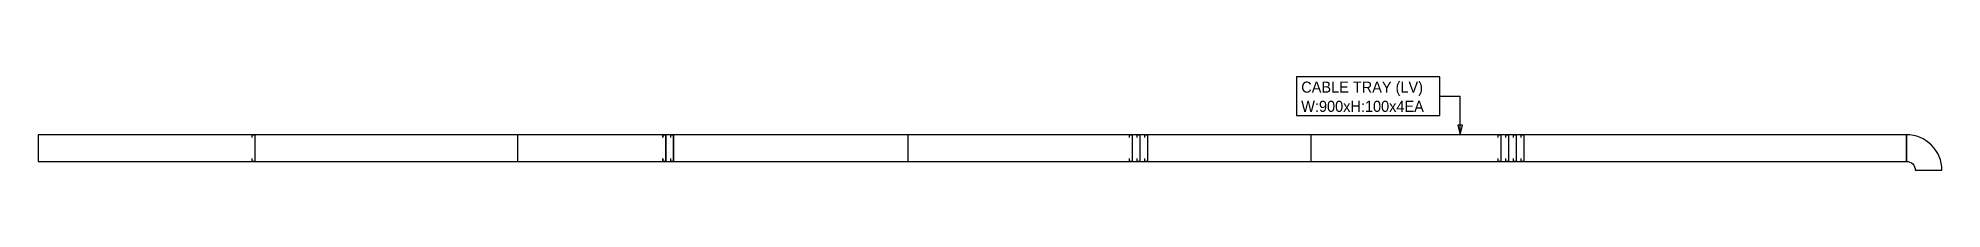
# Model space of a CAD drawing. Header units: millimetres. Extents: x -19577 to 374132, y 182625 to 847314.
# Drawn here: x 105904 to 170254, y 676505 to 679668 of the extents above; entities that cross this region are included whole.
import ezdxf
from ezdxf.enums import TextEntityAlignment as Align

# ---------------------------------------------------------------- set-up
doc = ezdxf.new("R2010")
doc.units = ezdxf.units.MM
doc.header["$LTSCALE"] = 150
doc.layers.add('-----26 Electrical Cable Tray_HV_N', color=30, linetype='Continuous')
doc.layers.add('-----26 Electrical Cable Tray_LV_STSPDU_B', color=41, linetype='Continuous')
doc.styles.add('ELEC', font='Dotum.ttf')

msp = doc.modelspace()

# ---------------------------------------------------------------- texts
at = {"layer": '-----26 Electrical Cable Tray_LV_STSPDU_B', "style": 'ELEC'}
for s, p in [('CABLE TRAY (LV)', (148598, 679318)), ('W:900xH:100x4EA', (148598, 678668))]:
    msp.add_text(s, height=375, dxfattribs=at).set_placement(p, align=Align.MIDDLE_LEFT)

# ---------------------------------------------------------------- linework, layer by layer
at = {"layer": '-----26 Electrical Cable Tray_HV_N', "color": 1}
msp.add_line((153284, 679010), (153969, 679010), dxfattribs=at)
at = {"layer": '-----26 Electrical Cable Tray_HV_N', "color": 1, "elevation": 0}
msp.add_lwpolyline([(148438, 679668), (148438, 678353), (153284, 678353), (153284, 679668)], close=True, dxfattribs=at)
msp.add_lwpolyline([(153969, 677705), (154049, 678025), (153889, 678025), (153969, 677705), (153969, 679010)], dxfattribs=at)
at = {"layer": '-----26 Electrical Cable Tray_LV_STSPDU_B', "elevation": 0}
for points in [[(105904, 677705), (105904, 676805), (169054, 676805), (169054, 677705)], [(122104, 677705), (122104, 676805), (169054, 676805), (169054, 677705)], [(135304, 677705), (135304, 676805), (169054, 676805), (169054, 677705)], [(148918, 677705), (148918, 676805), (169054, 676805), (169054, 677705)]]:
    msp.add_lwpolyline(points, close=True, dxfattribs=at)
at = {"layer": '-----26 Electrical Cable Tray_LV_STSPDU_B', "ltscale": 7.5, "const_width": 50, "elevation": 0}
for points in [[(113134, 677605), (113134, 677705), (113234, 677705), (113234, 676805), (113134, 676805), (113134, 676905)], [(127022, 677605), (127022, 677705), (127122, 677705), (127122, 676805), (127022, 676805), (127022, 676905)], [(127282, 677605), (127282, 677705), (127382, 677705), (127382, 676805), (127282, 676805), (127282, 676905)], [(142789, 677605), (142789, 677705), (142889, 677705), (142889, 676805), (142789, 676805), (142789, 676905)], [(143049, 677605), (143049, 677705), (143149, 677705), (143149, 676805), (143049, 676805), (143049, 676905)], [(143309, 677605), (143309, 677705), (143409, 677705), (143409, 676805), (143309, 676805), (143309, 676905)], [(155248, 677605), (155248, 677705), (155348, 677705), (155348, 676805), (155248, 676805), (155248, 676905)], [(155507, 677605), (155507, 677705), (155607, 677705), (155607, 676805), (155507, 676805), (155507, 676905)], [(155767, 677605), (155767, 677705), (155867, 677705), (155867, 676805), (155767, 676805), (155767, 676905)], [(156027, 677605), (156027, 677705), (156127, 677705), (156127, 676805), (156027, 676805), (156027, 676905)]]:
    msp.add_lwpolyline(points, dxfattribs=at)
at = {"layer": '-----26 Electrical Cable Tray_LV_STSPDU_B', "elevation": 0}
msp.add_lwpolyline([(169054, 676805), (169054, 676805, -0.414214), (169354, 676505), (169354, 676505), (170254, 676505, 0.414214), (169054, 677705)], format="xyb", close=True, dxfattribs=at)
msp.add_lwpolyline([(169054, 676805), (169054, 676805, -0.414214), (169354, 676505), (169354, 676505), (170254, 676505, 0.414214), (169054, 677705)], format="xyb", close=True, dxfattribs=at)
msp.add_lwpolyline([(169054, 676805), (169054, 676805, -0.414214), (169354, 676505), (169354, 676505), (170254, 676505, 0.414214), (169054, 677705)], format="xyb", close=True, dxfattribs=at)
msp.add_lwpolyline([(169054, 676805), (169054, 676805, -0.414214), (169354, 676505), (169354, 676505), (170254, 676505, 0.414214), (169054, 677705)], format="xyb", close=True, dxfattribs=at)
msp.add_lwpolyline([(169054, 676805), (169054, 676805, -0.414214), (169354, 676505), (169354, 676505), (170254, 676505, 0.414214), (169054, 677705)], format="xyb", close=True, dxfattribs=at)
msp.add_lwpolyline([(169054, 676805), (169054, 676805, -0.414214), (169354, 676505), (169354, 676505), (170254, 676505, 0.414214), (169054, 677705)], format="xyb", close=True, dxfattribs=at)
msp.add_lwpolyline([(169054, 676805), (169054, 676805, -0.414214), (169354, 676505), (169354, 676505), (170254, 676505, 0.414214), (169054, 677705)], format="xyb", close=True, dxfattribs=at)
msp.add_lwpolyline([(169054, 676805), (169054, 676805, -0.414214), (169354, 676505), (169354, 676505), (170254, 676505, 0.414214), (169054, 677705)], format="xyb", close=True, dxfattribs=at)

msp.set_redraw_order([(e.dxf.handle, doc.entitydb.next_handle()) for e in msp.query("TEXT MTEXT ATTDEF DIMENSION ARC_DIMENSION")])  # texts and dimensions are drawn at this point

doc.saveas('drawing.dxf')
